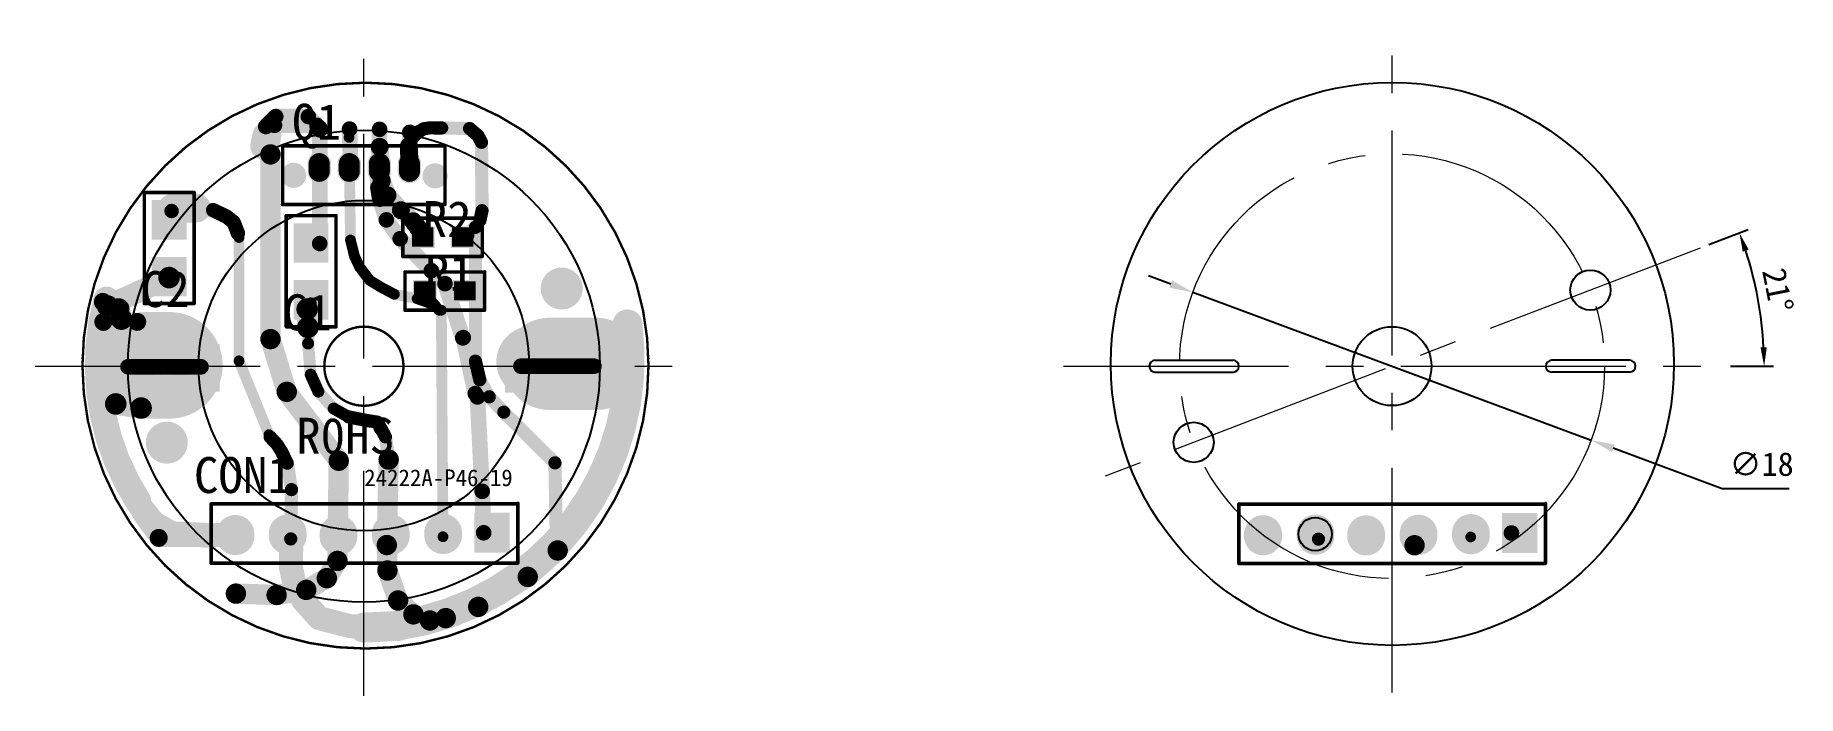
# Model space of a CAD drawing. Extents: x -1093 to 793, y -3218 to -1005.
# Drawn here: x -1092.9 to -1018.2, y -3217.8 to -3189.8 of the extents above; entities outside this region: 4.
import ezdxf

# ---------------------------------------------------------------- set-up
doc = ezdxf.new("R2010")
doc.units = 0
doc.linetypes.add('CENTER2', pattern=[28.575, 19.05, -3.175, 3.175, -3.175])
doc.layers.get('0').update_dxf_attribs({"linetype": 'CONTINUOUS'})
doc.layers.get('Defpoints').update_dxf_attribs({"linetype": 'CONTINUOUS'})
for name, color, linetype in [('BOTTOMLAYER', 5, 'CONTINUOUS'), ('BOTTOMSOLDER', 6, 'CONTINUOUS'), ('KEEPOUTLAYER', 6, 'CONTINUOUS'), ('MULTILAYER', 9, 'CONTINUOUS'), ('TOPLAYER', 1, 'CONTINUOUS'), ('TOPOVERLAY', 2, 'CONTINUOUS'), ('TOPPASTE', 8, 'CONTINUOUS'), ('TOPSOLDER', 216, 'CONTINUOUS')]:
    doc.layers.add(name, color=color, linetype=linetype)
for name, color, linetype, lineweight in [('cem', 1, 'CENTER2', 9), ('Dim', 2, 'CONTINUOUS', 9), ('连续', 7, 'CONTINUOUS', 25)]:
    doc.layers.add(name, color=color, linetype=linetype, lineweight=lineweight)
doc.styles.get("Standard").update_dxf_attribs({"font": 'SimSun.ttf', "height": 1})
doc.dimstyles.get("Standard").update_dxf_attribs({"dimscale": 0, "dimtxt": 1, "dimasz": 0.8, "dimexe": 0.4, "dimexo": 0.4, "dimgap": 0.4, "dimtad": 1, "dimdec": 4, "dimdsep": 46, "dimlunit": 6, "dimtxsty": 'Standard', "dimcen": 1, "dimclrd": 256, "dimclre": 256, "dimclrt": 256, "dimadec": 3, "dimazin": 2, "dimtfac": 1, "dimtdec": 4, "dimtmove": 0, "dimatfit": 3, "dimfxl": 1, "dimtolj": 1, "dimtzin": 0, "dimarcsym": 0})
doc.dimstyles.new('STANDARD$3', dxfattribs={"dimscale": 0, "dimtxt": 1.5, "dimasz": 1, "dimexe": 0.5, "dimexo": 0.5, "dimgap": 0.5, "dimtad": 1, "dimtoh": 1, "dimdec": 5, "dimdsep": 46, "dimlunit": 6, "dimtxsty": 'Standard', "dimcen": 1, "dimclrd": 256, "dimclre": 256, "dimclrt": 256, "dimadec": 4, "dimazin": 2, "dimtfac": 1, "dimtdec": 5, "dimtmove": 0, "dimatfit": 3, "dimfxl": 1, "dimtolj": 1, "dimtzin": 0, "dimarcsym": 0})

msp = doc.modelspace()

# ---------------------------------------------------------------- texts
at = {"color": 7, "attachment_point": 1}
for s, insert, char_height, width in [('\\A1;', (-19.356756, -1004.564176), 3.5, 11.50451877), ('\\A1;', (-19.57611, -1009.446143), 3.5, 11.50451877), ('\\A1; ', (629.395196, -2040.637511), 1.25, 10.35488614), ('\\A1; ', (792.778141, -2065.636639), 1.25, 10.35488614)]:
    msp.add_mtext(s, dxfattribs=dict(at, insert=insert, char_height=char_height, width=width))
at = {"layer": 'TOPOVERLAY'}
for s, height, p in [('Q1', 1.524, (-1082.002937, -3194.259638)), ('R2', 1.524, (-1076.473459, -3198.380889)), ('R1', 1.524, (-1076.380749, -3200.660031)), ('C2', 1.524, (-1088.418139, -3201.349413)), ('C1', 1.524, (-1082.406797, -3202.333688)), ('R0HS', 1.524, (-1081.835297, -3207.564158)), ('CON1', 1.524, (-1086.164219, -3209.229382)), ('24222A-P46-19', 0.7112, (-1078.950188, -3208.936901))]:
    msp.add_text(s, height=height, dxfattribs=at).set_placement(p)

# ---------------------------------------------------------------- blocks, each defined once
blk = doc.blocks.new('R_96_1')
at = {"layer": 'TOPLAYER'}
for points in [[(-0.787, -0.686), (0.787, -0.686), (-0.787, 0.686), (0.787, 0.686)], [(1.626, -0.686), (3.2, -0.686), (1.626, 0.686), (3.2, 0.686)]]:
    blk.add_solid(points, dxfattribs=at)
at = {"layer": 'TOPOVERLAY', "const_width": 0.152}
for points in [[(-1.136, 1.053), (-1.136, -1.056)], [(-1.136, 1.053), (3.568, 1.053)], [(3.568, 1.053), (3.568, -1.056)], [(-1.136, -1.056), (3.568, -1.056)]]:
    blk.add_lwpolyline(points, dxfattribs=at)
at = {"layer": 'TOPOVERLAY', "const_width": 0.0762}
for points in [[(-1.174, 1.053, 1), (-1.098, 1.053, 1)], [(-1.174, 1.053, 1), (-1.098, 1.053, 1)], [(3.53, 1.053, 1), (3.606, 1.053, 1)], [(3.53, 1.053, 1), (3.606, 1.053, 1)], [(-1.174, -1.056, 1), (-1.098, -1.056, 1)], [(-1.174, -1.056, 1), (-1.098, -1.056, 1)], [(3.53, -1.056, 1), (3.606, -1.056, 1)], [(3.53, -1.056, 1), (3.606, -1.056, 1)]]:
    blk.add_lwpolyline(points, format="xyb", close=True, dxfattribs=at)
at = {"layer": 'TOPPASTE'}
for points in [[(-0.787, -0.686), (0.787, -0.686), (-0.787, 0.686), (0.787, 0.686)], [(1.626, -0.686), (3.2, -0.686), (1.626, 0.686), (3.2, 0.686)]]:
    blk.add_solid(points, dxfattribs=at)
at = {"layer": 'TOPSOLDER'}
for points in [[(-0.838, -0.737), (0.838, -0.737), (-0.838, 0.737), (0.838, 0.737)], [(1.575, -0.737), (3.251, -0.737), (1.575, 0.737), (3.251, 0.737)]]:
    blk.add_solid(points, dxfattribs=at)
blk = doc.blocks.new('R_66_2')
at = {"layer": 'TOPLAYER'}
for points in [[(-0.46, -0.409), (0.455, -0.409), (-0.46, 0.404), (0.455, 0.404)], [(1.236, -0.409), (2.15, -0.409), (1.236, 0.404), (2.15, 0.404)]]:
    blk.add_solid(points, dxfattribs=at)
at = {"layer": 'TOPOVERLAY', "const_width": 0.152}
for points in [[(-0.844, -0.822), (-0.844, 0.799)], [(-0.844, 0.799), (2.527, 0.799)], [(2.527, -0.822), (2.527, 0.805)], [(-0.844, -0.822), (2.527, -0.822)]]:
    blk.add_lwpolyline(points, dxfattribs=at)
at = {"layer": 'TOPOVERLAY', "const_width": 0.0762}
for points in [[(-0.882, 0.799, 1), (-0.806, 0.799, 1)], [(-0.882, 0.799, 1), (-0.806, 0.799, 1)], [(2.489, 0.805, 1), (2.565, 0.805, 1)], [(2.489, 0.799, 1), (2.565, 0.799, 1)], [(-0.882, -0.822, 1), (-0.806, -0.822, 1)], [(-0.882, -0.822, 1), (-0.806, -0.822, 1)], [(2.489, -0.822, 1), (2.565, -0.822, 1)], [(2.489, -0.822, 1), (2.565, -0.822, 1)]]:
    blk.add_lwpolyline(points, format="xyb", close=True, dxfattribs=at)
at = {"layer": 'TOPPASTE'}
for points in [[(-0.46, -0.409), (0.455, -0.409), (-0.46, 0.404), (0.455, 0.404)], [(1.236, -0.409), (2.15, -0.409), (1.236, 0.404), (2.15, 0.404)]]:
    blk.add_solid(points, dxfattribs=at)
at = {"layer": 'TOPSOLDER'}
for points in [[(-0.511, -0.46), (0.505, -0.46), (-0.511, 0.455), (0.505, 0.455)], [(1.185, -0.46), (2.201, -0.46), (1.185, 0.455), (2.201, 0.455)]]:
    blk.add_solid(points, dxfattribs=at)
blk = doc.blocks.new('101_3')
at = {"layer": 'BOTTOMSOLDER', "const_width": 1.602}
for points in [[(-0.377, 0.061), (-0.377, -0.039)], [(1.841, 0.086), (1.841, -0.014)], [(3.99, 0.055), (3.99, -0.045)], [(6.208, 0.081), (6.208, -0.019)], [(8.426, 0.106), (8.426, 0.006)]]:
    blk.add_lwpolyline(points, dxfattribs=at)
at = {"layer": 'BOTTOMSOLDER', "const_width": 0.801}
for points in [[(-0.777, 0.061, 1), (0.024, 0.061, 1)], [(-0.777, -0.039, 1), (0.024, -0.039, 1)], [(1.441, 0.086, 1), (2.241, 0.086, 1)], [(1.441, -0.014, 1), (2.241, -0.014, 1)], [(3.59, 0.055, 1), (4.39, 0.055, 1)], [(3.59, -0.045, 1), (4.39, -0.045, 1)], [(5.807, 0.081, 1), (6.608, 0.081, 1)], [(5.807, -0.019, 1), (6.608, -0.019, 1)], [(8.025, 0.106, 1), (8.826, 0.106, 1)], [(8.025, 0.006, 1), (8.826, 0.006, 1)]]:
    blk.add_lwpolyline(points, format="xyb", close=True, dxfattribs=at)
at = {"layer": 'BOTTOMSOLDER'}
blk.add_solid([(9.742, 0.96), (9.742, -0.742), (11.244, 0.96), (11.244, -0.742)], dxfattribs=at)
at = {"layer": 'MULTILAYER', "const_width": 1.5}
for points in [[(-0.377, 0.061), (-0.377, -0.039)], [(1.841, 0.086), (1.841, -0.014)], [(3.99, 0.055), (3.99, -0.045)], [(6.208, 0.081), (6.208, -0.019)], [(8.426, 0.106), (8.426, 0.006)]]:
    blk.add_lwpolyline(points, dxfattribs=at)
at = {"layer": 'MULTILAYER', "const_width": 0.75}
for points in [[(-0.752, 0.061, 1), (-0.002, 0.061, 1)], [(1.466, 0.086, 1), (2.216, 0.086, 1)], [(3.615, 0.055, 1), (4.365, 0.055, 1)], [(5.833, 0.081, 1), (6.583, 0.081, 1)], [(8.051, 0.106, 1), (8.801, 0.106, 1)], [(8.051, 0.006, 1), (8.801, 0.006, 1)], [(-0.752, -0.039, 1), (-0.002, -0.039, 1)], [(1.466, -0.014, 1), (2.216, -0.014, 1)], [(3.615, -0.045, 1), (4.365, -0.045, 1)], [(5.833, -0.019, 1), (6.583, -0.019, 1)]]:
    blk.add_lwpolyline(points, format="xyb", close=True, dxfattribs=at)
at = {"layer": 'MULTILAYER'}
blk.add_solid([(9.793, 0.909), (9.793, -0.691), (11.193, 0.909), (11.193, -0.691)], dxfattribs=at)
at = {"layer": 'TOPOVERLAY', "const_width": 0.152}
for points in [[(-1.4, -1.183), (-1.4, 1.331)], [(11.59, -1.162), (11.59, 1.352)]]:
    blk.add_lwpolyline(points, dxfattribs=at)
at = {"layer": 'TOPOVERLAY', "const_width": 0.0762}
for points in [[(-1.439, 1.331, 1), (-1.362, 1.331, 1)], [(11.552, 1.352, 1), (11.628, 1.352, 1)], [(-1.439, -1.183, 1), (-1.362, -1.183, 1)], [(11.552, -1.162, 1), (11.628, -1.162, 1)]]:
    blk.add_lwpolyline(points, format="xyb", close=True, dxfattribs=at)
at = {"layer": 'TOPSOLDER', "const_width": 1.602}
for points in [[(-0.377, 0.061), (-0.377, -0.039)], [(1.841, 0.086), (1.841, -0.014)], [(3.99, 0.055), (3.99, -0.045)], [(6.208, 0.081), (6.208, -0.019)], [(8.426, 0.106), (8.426, 0.006)]]:
    blk.add_lwpolyline(points, dxfattribs=at)
at = {"layer": 'TOPSOLDER', "const_width": 0.801}
for points in [[(-0.777, 0.061, 1), (0.024, 0.061, 1)], [(-0.777, -0.039, 1), (0.024, -0.039, 1)], [(1.441, 0.086, 1), (2.241, 0.086, 1)], [(1.441, -0.014, 1), (2.241, -0.014, 1)], [(3.59, 0.055, 1), (4.39, 0.055, 1)], [(3.59, -0.045, 1), (4.39, -0.045, 1)], [(5.807, 0.081, 1), (6.608, 0.081, 1)], [(5.807, -0.019, 1), (6.608, -0.019, 1)], [(8.025, 0.106, 1), (8.826, 0.106, 1)], [(8.025, 0.006, 1), (8.826, 0.006, 1)]]:
    blk.add_lwpolyline(points, format="xyb", close=True, dxfattribs=at)
at = {"layer": 'TOPSOLDER'}
blk.add_solid([(9.742, 0.96), (9.742, -0.742), (11.244, 0.96), (11.244, -0.742)], dxfattribs=at)
blk = doc.blocks.new('R_66_4')
at = {"layer": 'TOPLAYER'}
for points in [[(-0.46, -0.409), (0.455, -0.409), (-0.46, 0.404), (0.455, 0.404)], [(1.236, -0.409), (2.151, -0.409), (1.236, 0.404), (2.151, 0.404)]]:
    blk.add_solid(points, dxfattribs=at)
at = {"layer": 'TOPOVERLAY', "const_width": 0.152}
for points in [[(-0.844, -0.822), (-0.844, 0.799)], [(-0.844, 0.799), (2.527, 0.799)], [(2.527, -0.822), (2.527, 0.805)], [(-0.844, -0.822), (2.527, -0.822)]]:
    blk.add_lwpolyline(points, dxfattribs=at)
at = {"layer": 'TOPOVERLAY', "const_width": 0.0762}
for points in [[(-0.882, 0.799, 1), (-0.806, 0.799, 1)], [(-0.882, 0.799, 1), (-0.806, 0.799, 1)], [(2.489, 0.805, 1), (2.565, 0.805, 1)], [(2.489, 0.799, 1), (2.565, 0.799, 1)], [(-0.882, -0.822, 1), (-0.806, -0.822, 1)], [(-0.882, -0.822, 1), (-0.806, -0.822, 1)], [(2.489, -0.822, 1), (2.565, -0.822, 1)], [(2.489, -0.822, 1), (2.565, -0.822, 1)]]:
    blk.add_lwpolyline(points, format="xyb", close=True, dxfattribs=at)
at = {"layer": 'TOPPASTE'}
for points in [[(-0.46, -0.409), (0.455, -0.409), (-0.46, 0.404), (0.455, 0.404)], [(1.236, -0.409), (2.151, -0.409), (1.236, 0.404), (2.151, 0.404)]]:
    blk.add_solid(points, dxfattribs=at)
at = {"layer": 'TOPSOLDER'}
for points in [[(-0.511, -0.46), (0.505, -0.46), (-0.511, 0.455), (0.505, 0.455)], [(1.185, -0.46), (2.201, -0.46), (1.185, 0.455), (2.201, 0.455)]]:
    blk.add_solid(points, dxfattribs=at)
blk = doc.blocks.new('R_96_5')
at = {"layer": 'TOPLAYER'}
for points in [[(-0.787, -0.686), (0.787, -0.686), (-0.787, 0.686), (0.787, 0.686)], [(1.626, -0.686), (3.2, -0.686), (1.626, 0.686), (3.2, 0.686)]]:
    blk.add_solid(points, dxfattribs=at)
at = {"layer": 'TOPOVERLAY', "const_width": 0.152}
for points in [[(-1.136, 1.053), (-1.136, -1.056)], [(-1.136, 1.053), (3.568, 1.053)], [(3.568, 1.053), (3.568, -1.056)], [(-1.136, -1.056), (3.568, -1.056)]]:
    blk.add_lwpolyline(points, dxfattribs=at)
at = {"layer": 'TOPOVERLAY', "const_width": 0.0762}
for points in [[(-1.174, 1.053, 1), (-1.098, 1.053, 1)], [(-1.174, 1.053, 1), (-1.098, 1.053, 1)], [(3.53, 1.053, 1), (3.606, 1.053, 1)], [(3.53, 1.053, 1), (3.606, 1.053, 1)], [(-1.174, -1.056, 1), (-1.098, -1.056, 1)], [(-1.174, -1.056, 1), (-1.098, -1.056, 1)], [(3.53, -1.056, 1), (3.606, -1.056, 1)], [(3.53, -1.056, 1), (3.606, -1.056, 1)]]:
    blk.add_lwpolyline(points, format="xyb", close=True, dxfattribs=at)
at = {"layer": 'TOPPASTE'}
for points in [[(-0.787, -0.686), (0.787, -0.686), (-0.787, 0.686), (0.787, 0.686)], [(1.626, -0.686), (3.2, -0.686), (1.626, 0.686), (3.2, 0.686)]]:
    blk.add_solid(points, dxfattribs=at)
at = {"layer": 'TOPSOLDER'}
for points in [[(-0.838, -0.737), (0.838, -0.737), (-0.838, 0.737), (0.838, 0.737)], [(1.575, -0.737), (3.251, -0.737), (1.575, 0.737), (3.251, 0.737)]]:
    blk.add_solid(points, dxfattribs=at)
blk = doc.blocks.new('USB_6')
at = {"layer": 'BOTTOMSOLDER'}
for points, const_width in [([(-1.352, -0.333, 1), (-0.818, -0.333, 1)], 0.533), ([(-0.247, 0.165, 1), (0.249, 0.165, 1)], 0.495), ([(-0.247, -0.165, 1), (0.249, -0.165, 1)], 0.495), ([(1.027, 0.165, 1), (1.522, 0.165, 1)], 0.495), ([(1.027, -0.165, 1), (1.522, -0.165, 1)], 0.495), ([(2.3, 0.165, 1), (2.795, 0.165, 1)], 0.495), ([(2.3, -0.165, 1), (2.795, -0.165, 1)], 0.495), ([(3.573, 0.165, 1), (4.068, 0.165, 1)], 0.495), ([(3.573, -0.165, 1), (4.068, -0.165, 1)], 0.495), ([(4.641, -0.355, 1), (5.175, -0.355, 1)], 0.533)]:
    blk.add_lwpolyline(points, format="xyb", close=True, dxfattribs=dict(at, const_width=const_width))
at = {"layer": 'BOTTOMSOLDER', "const_width": 0.991}
for points in [[(0.001, 0.165), (0.001, -0.165)], [(1.274, 0.165), (1.274, -0.165)], [(2.547, 0.165), (2.547, -0.165)], [(3.821, 0.165), (3.821, -0.165)]]:
    blk.add_lwpolyline(points, dxfattribs=at)
at = {"layer": 'MULTILAYER'}
for points, const_width in [([(-1.326, -0.333, 1), (-0.844, -0.333, 1)], 0.483), ([(-0.221, 0.165, 1), (0.223, 0.165, 1)], 0.445), ([(-0.221, -0.165, 1), (0.223, -0.165, 1)], 0.445), ([(1.052, 0.165, 1), (1.496, 0.165, 1)], 0.445), ([(1.052, -0.165, 1), (1.496, -0.165, 1)], 0.445), ([(2.325, 0.165, 1), (2.77, 0.165, 1)], 0.445), ([(2.325, -0.165, 1), (2.77, -0.165, 1)], 0.445), ([(3.598, 0.165, 1), (4.043, 0.165, 1)], 0.445), ([(3.598, -0.165, 1), (4.043, -0.165, 1)], 0.445), ([(4.667, -0.355, 1), (5.149, -0.355, 1)], 0.483)]:
    blk.add_lwpolyline(points, format="xyb", close=True, dxfattribs=dict(at, const_width=const_width))
at = {"layer": 'MULTILAYER', "const_width": 0.889}
for points in [[(0.001, 0.165), (0.001, -0.165)], [(1.274, 0.165), (1.274, -0.165)], [(2.547, 0.165), (2.547, -0.165)], [(3.821, 0.165), (3.821, -0.165)]]:
    blk.add_lwpolyline(points, dxfattribs=at)
at = {"layer": 'TOPOVERLAY', "const_width": 0.152}
for points in [[(-1.55, 0.921), (5.329, 0.921)], [(-1.55, -1.566), (-1.55, 0.921)], [(5.329, -1.566), (5.329, 0.921)], [(-1.55, -1.566), (5.329, -1.566)]]:
    blk.add_lwpolyline(points, dxfattribs=at)
at = {"layer": 'TOPOVERLAY', "const_width": 0.0762}
for points in [[(-1.589, 0.921, 1), (-1.512, 0.921, 1)], [(-1.589, 0.921, 1), (-1.512, 0.921, 1)], [(5.291, 0.921, 1), (5.367, 0.921, 1)], [(5.291, 0.921, 1), (5.367, 0.921, 1)], [(-1.589, -1.566, 1), (-1.512, -1.566, 1)], [(-1.589, -1.566, 1), (-1.512, -1.566, 1)], [(5.291, -1.566, 1), (5.367, -1.566, 1)], [(5.291, -1.566, 1), (5.367, -1.566, 1)]]:
    blk.add_lwpolyline(points, format="xyb", close=True, dxfattribs=at)
at = {"layer": 'TOPSOLDER'}
for points, const_width in [([(-1.352, -0.333, 1), (-0.818, -0.333, 1)], 0.533), ([(-0.247, 0.165, 1), (0.249, 0.165, 1)], 0.495), ([(-0.247, -0.165, 1), (0.249, -0.165, 1)], 0.495), ([(1.027, 0.165, 1), (1.522, 0.165, 1)], 0.495), ([(1.027, -0.165, 1), (1.522, -0.165, 1)], 0.495), ([(2.3, 0.165, 1), (2.795, 0.165, 1)], 0.495), ([(2.3, -0.165, 1), (2.795, -0.165, 1)], 0.495), ([(3.573, 0.165, 1), (4.068, 0.165, 1)], 0.495), ([(3.573, -0.165, 1), (4.068, -0.165, 1)], 0.495), ([(4.641, -0.355, 1), (5.175, -0.355, 1)], 0.533)]:
    blk.add_lwpolyline(points, format="xyb", close=True, dxfattribs=dict(at, const_width=const_width))
at = {"layer": 'TOPSOLDER', "const_width": 0.991}
for points in [[(0.001, 0.165), (0.001, -0.165)], [(1.274, 0.165), (1.274, -0.165)], [(2.547, 0.165), (2.547, -0.165)], [(3.821, 0.165), (3.821, -0.165)]]:
    blk.add_lwpolyline(points, dxfattribs=at)
blk = doc.blocks.new('*D79')
at = {"layer": 'Defpoints', "color": 0}
for p in [(-1043.85, -3200.723), (-1026.975, -3206.986)]:
    blk.add_point(p, dxfattribs=at)
at = {"layer": 'Dim', "lineweight": -2}
for p, q in [((-1044.788, -3200.375), (-1045.725, -3200.027)), ((-1043.85, -3200.723), (-1026.975, -3206.986)), ((-1021.425, -3209.046), (-1026.038, -3207.334)), ((-1018.588, -3209.046), (-1021.425, -3209.046))]:
    blk.add_line(p, q, dxfattribs=at)
at = {"layer": 'Dim'}
for points in [[(-1044.73, -3200.219), (-1044.846, -3200.531), (-1043.85, -3200.723)], [(-1025.98, -3207.178), (-1026.096, -3207.491), (-1026.975, -3206.986)]]:
    blk.add_solid(points, dxfattribs=at)
at = {"layer": 'Dim', "insert": (-1019.757, -3208.009), "char_height": 1, "attachment_point": 5}
blk.add_mtext('\\A1;∅18', dxfattribs=at)
blk = doc.blocks.new('*D80')
at = {"layer": 'Defpoints', "color": 0}
for p in [(-1022.365, -3198.846), (-1019.767, -3201.934), (-1049.323, -3203.855), (-1021.471, -3203.855), (-1048.367, -3208.827)]:
    blk.add_point(p, dxfattribs=at)
at = {"layer": 'Dim', "lineweight": -2}
for p, q in [((-1021.992, -3198.703), (-1020.323, -3198.062)), ((-1021.071, -3203.855), (-1019.249, -3203.855))]:
    blk.add_line(p, q, dxfattribs=at)
blk.add_arc((-1035.413, -3203.855), 15.763, 2.9081, 18.0919, dxfattribs=at)
at = {"layer": 'Dim'}
for points in [[(-1020.554, -3199.004), (-1020.303, -3198.915), (-1020.696, -3198.206)], [(-1019.536, -3203.052), (-1019.803, -3203.058), (-1019.649, -3203.855)]]:
    blk.add_solid(points, dxfattribs=at)
at = {"layer": 'Dim', "insert": (-1019.065, -3200.628), "char_height": 1, "attachment_point": 5, "rotation": 281.1657}
blk.add_mtext('\\A1;21°', dxfattribs=at)

# ---------------------------------------------------------------- dimensions: what is measured, and where the dimension line sits
at = {"layer": 'Dim'}
dim = msp.add_angular_dim_2l(base=(-1019.766681, -3201.933567), line1=((-1049.322748, -3203.85464), (-1021.471127, -3203.85464)), line2=((-1022.365111, -3198.846192), (-1048.36699, -3208.827378)), dimstyle='Standard', override={"dimscale": 1}, dxfattribs=at)
dim.commit()
dim.dimension.update_dxf_attribs({"geometry": '*D80', "text_midpoint": (-1019.947564, -3200.802108), "dimtype": 162})
dim = msp.add_diameter_dim_2p(p1=(-1043.850095, -3200.722854), p2=(-1026.975034, -3206.986426), dimstyle='STANDARD$3', override={"dimscale": 1}, dxfattribs=at)
dim.commit()
dim.dimension.update_dxf_attribs({"geometry": '*D79', "text_midpoint": (-1019.756541, -3209.046332), "dimtype": 163})

# ---------------------------------------------------------------- linework, layer by layer
for p, q in [((-1045.446938, -3203.60464), (-1042.146938, -3203.60464)), ((-1025.346938, -3203.60464), (-1028.646938, -3203.60464)), ((-1045.446938, -3204.10464), (-1042.146938, -3204.10464)), ((-1025.346938, -3204.10464), (-1028.646938, -3204.10464))]:
    msp.add_line(p, q)
for centre, start, end in [((-1045.446938, -3203.85464), 90, 270), ((-1042.146938, -3203.85464), 270, 90), ((-1028.646938, -3203.85464), 90, 270), ((-1025.346938, -3203.85464), 270, 90)]:
    msp.add_arc(centre, 0.25, start, end)
at = {"layer": 'BOTTOMLAYER'}
for points, const_width in [([(-1080.841726, -3193.837998), (-1080.820567, -3195.287906)], 0.6604), ([(-1079.571726, -3193.806248), (-1079.529409, -3195.266748)], 0.6604), ([(-1078.333476, -3195.21384), (-1078.301726, -3193.81684)], 0.6604), ([(-1077.052909, -3195.256156), (-1077.021159, -3193.94384)], 0.6604), ([(-1078.381101, -3195.282623), (-1078.370534, -3196.288031)], 0.6604), ([(-1078.370534, -3196.288031), (-1078.291159, -3196.774873)], 0.6604), ([(-1078.291159, -3196.774873), (-1078.015976, -3197.653281)], 0.6604), ([(-1078.015976, -3197.653281), (-1077.428601, -3198.45234)], 0.6604), ([(-1077.428601, -3198.45234), (-1076.110976, -3199.806998)], 0.6604), ([(-1076.110976, -3199.806998), (-1075.528909, -3200.35734)], 0.6604), ([(-1075.528909, -3200.35734), (-1074.777476, -3202.653906)], 0.6604), ([(-1088.863909, -3203.934498), (-1086.853067, -3203.870998)], 3.6068), ([(-1071.105067, -3203.75459), (-1069.125976, -3203.75459)], 3.9116), ([(-1074.754463, -3202.642374), (-1074.246463, -3205.013058)], 0.6604), ([(-1074.155074, -3205.155755), (-1073.954008, -3209.156255)], 0.6604), ([(-1074.246463, -3205.061801), (-1074.246463, -3205.013058)], 0.254), ([(-1073.954008, -3209.156255), (-1073.890508, -3210.913072)], 0.6604), ([(-1088.398226, -3209.834715), (-1087.890226, -3210.480281)], 1.016), ([(-1087.890226, -3210.480281), (-1087.112351, -3210.935373)], 1.016), ([(-1087.112351, -3210.935398), (-1085.244409, -3211.014748)], 1.016), ([(-1085.729321, -3211.035931), (-1085.244409, -3211.014748)], 1.016), ([(-1082.053534, -3212.395873), (-1082.037659, -3211.02534)], 1.016), ([(-1082.053534, -3212.395873), (-1081.889476, -3213.15259)], 1.016), ([(-1081.889476, -3213.15259), (-1081.513784, -3213.803465)], 1.016), ([(-1081.513784, -3213.803465), (-1080.857601, -3214.533715)], 1.016), ([(-1080.857601, -3214.533715), (-1079.534692, -3214.872373)], 1.016), ([(-1079.534692, -3214.872373), (-1078.523976, -3214.919998)], 1.016), ([(-1078.968476, -3214.93059), (-1077.513284, -3214.861781)], 1.27)]:
    msp.add_lwpolyline(points, dxfattribs=dict(at, const_width=const_width))
for points, const_width in [([(-1081.006826, -3193.837998, 1), (-1080.676626, -3193.837998, 1)], 0.3302), ([(-1079.736826, -3193.806248, 1), (-1079.406626, -3193.806248, 1)], 0.3302), ([(-1078.466826, -3193.81684, 1), (-1078.136626, -3193.81684, 1)], 0.3302), ([(-1077.186259, -3193.94384, 1), (-1076.856059, -3193.94384, 1)], 0.3302), ([(-1080.985667, -3195.287906, 1), (-1080.655467, -3195.287906, 1)], 0.3302), ([(-1079.694509, -3195.266748, 1), (-1079.364309, -3195.266748, 1)], 0.3302), ([(-1078.546201, -3195.282623, 1), (-1078.216001, -3195.282623, 1)], 0.3302), ([(-1078.498576, -3195.21384, 1), (-1078.168376, -3195.21384, 1)], 0.3302), ([(-1077.218009, -3195.256156, 1), (-1076.887809, -3195.256156, 1)], 0.3302), ([(-1078.535634, -3196.288031, 1), (-1078.205434, -3196.288031, 1)], 0.3302), ([(-1078.535634, -3196.288031, 1), (-1078.205434, -3196.288031, 1)], 0.3302), ([(-1078.456259, -3196.774873, 1), (-1078.126059, -3196.774873, 1)], 0.3302), ([(-1078.456259, -3196.774873, 1), (-1078.126059, -3196.774873, 1)], 0.3302), ([(-1078.181076, -3197.653281, 1), (-1077.850876, -3197.653281, 1)], 0.3302), ([(-1078.181076, -3197.653281, 1), (-1077.850876, -3197.653281, 1)], 0.3302), ([(-1077.593701, -3198.45234, 1), (-1077.263501, -3198.45234, 1)], 0.3302), ([(-1077.593701, -3198.45234, 1), (-1077.263501, -3198.45234, 1)], 0.3302), ([(-1076.276076, -3199.806998, 1), (-1075.945876, -3199.806998, 1)], 0.3302), ([(-1076.276076, -3199.806998, 1), (-1075.945876, -3199.806998, 1)], 0.3302), ([(-1090.147392, -3201.040661, 1), (-1089.588592, -3201.040661, 1)], 0.5588), ([(-1075.694009, -3200.35734, 1), (-1075.363809, -3200.35734, 1)], 0.3302), ([(-1075.694009, -3200.35734, 1), (-1075.363809, -3200.35734, 1)], 0.3302), ([(-1068.118952, -3202.084997, 1), (-1067.483952, -3202.084997, 1)], 0.635), ([(-1089.765609, -3203.934498, 1), (-1087.962209, -3203.934498, 1)], 1.8034), ([(-1087.754767, -3203.870998, 1), (-1085.951367, -3203.870998, 1)], 1.8034), ([(-1072.082967, -3203.75459, 1), (-1070.127167, -3203.75459, 1)], 1.9558), ([(-1070.103876, -3203.75459, 1), (-1068.148076, -3203.75459, 1)], 1.9558), ([(-1074.942576, -3202.653906, 1), (-1074.612376, -3202.653906, 1)], 0.3302), ([(-1074.919563, -3202.642374, 1), (-1074.589363, -3202.642374, 1)], 0.3302), ([(-1074.411563, -3205.013058, 1), (-1074.081363, -3205.013058, 1)], 0.3302), ([(-1074.320174, -3205.155755, 1), (-1073.989974, -3205.155755, 1)], 0.3302), ([(-1074.309963, -3205.013058, 1), (-1074.182963, -3205.013058, 1)], 0.127), ([(-1074.309963, -3205.061801, 1), (-1074.182963, -3205.061801, 1)], 0.127), ([(-1074.119108, -3209.156255, 1), (-1073.788908, -3209.156255, 1)], 0.3302), ([(-1074.119108, -3209.156255, 1), (-1073.788908, -3209.156255, 1)], 0.3302), ([(-1088.816825, -3209.562785, 1), (-1088.258025, -3209.562785, 1)], 0.5588), ([(-1088.652226, -3209.834715, 1), (-1088.144226, -3209.834715, 1)], 0.508), ([(-1088.144226, -3210.480281, 1), (-1087.636226, -3210.480281, 1)], 0.508), ([(-1088.144226, -3210.480281, 1), (-1087.636226, -3210.480281, 1)], 0.508), ([(-1087.366351, -3210.935373, 1), (-1086.858351, -3210.935373, 1)], 0.508), ([(-1087.366351, -3210.935398, 1), (-1086.858351, -3210.935398, 1)], 0.508), ([(-1085.983321, -3211.035931, 1), (-1085.475321, -3211.035931, 1)], 0.508), ([(-1085.498409, -3211.014748, 1), (-1084.990409, -3211.014748, 1)], 0.508), ([(-1085.498409, -3211.014748, 1), (-1084.990409, -3211.014748, 1)], 0.508), ([(-1082.291659, -3211.02534, 1), (-1081.783659, -3211.02534, 1)], 0.508), ([(-1074.055608, -3210.913072, 1), (-1073.725408, -3210.913072, 1)], 0.3302), ([(-1038.755649, -3211.034041, 1), (-1038.247649, -3211.034041, 1)], 0.508), ([(-1030.519597, -3210.921773, 1), (-1030.189397, -3210.921773, 1)], 0.3302), ([(-1082.307534, -3212.395873, 1), (-1081.799534, -3212.395873, 1)], 0.508), ([(-1082.307534, -3212.395873, 1), (-1081.799534, -3212.395873, 1)], 0.508), ([(-1082.143476, -3213.15259, 1), (-1081.635476, -3213.15259, 1)], 0.508), ([(-1082.143476, -3213.15259, 1), (-1081.635476, -3213.15259, 1)], 0.508), ([(-1081.767784, -3213.803465, 1), (-1081.259784, -3213.803465, 1)], 0.508), ([(-1081.767784, -3213.803465, 1), (-1081.259784, -3213.803465, 1)], 0.508), ([(-1081.111601, -3214.533715, 1), (-1080.603601, -3214.533715, 1)], 0.508), ([(-1081.111601, -3214.533715, 1), (-1080.603601, -3214.533715, 1)], 0.508), ([(-1079.788692, -3214.872373, 1), (-1079.280692, -3214.872373, 1)], 0.508), ([(-1079.788692, -3214.872373, 1), (-1079.280692, -3214.872373, 1)], 0.508), ([(-1079.285976, -3214.93059, 1), (-1078.650976, -3214.93059, 1)], 0.635), ([(-1078.777976, -3214.919998, 1), (-1078.269976, -3214.919998, 1)], 0.508), ([(-1077.830784, -3214.861781, 1), (-1077.195784, -3214.861781, 1)], 0.635), ([(-1077.82826, -3214.836978, 1), (-1077.19326, -3214.836978, 1)], 0.635)]:
    msp.add_lwpolyline(points, format="xyb", close=True, dxfattribs=dict(at, const_width=const_width))
for points, const_width in [([(-1088.537425, -3209.562785, -0.211143225), (-1089.867992, -3201.040661)], 1.1176), ([(-1067.801452, -3202.084997, -0.410563223), (-1077.51076, -3214.836978)], 1.27)]:
    msp.add_lwpolyline(points, format="xyb", dxfattribs=dict(at, const_width=const_width))
at = {"layer": 'BOTTOMSOLDER'}
for points, const_width in [([(-1071.030976, -3200.563715, 1), (-1070.141976, -3200.563715, 1)], 0.889), ([(-1089.122227, -3203.879456, 1), (-1088.792027, -3203.879456, 1)], 0.3302), ([(-1089.022456, -3203.879456, 1), (-1088.692256, -3203.879456, 1)], 0.3302), ([(-1088.922685, -3203.879456, 1), (-1088.592485, -3203.879456, 1)], 0.3302), ([(-1088.822914, -3203.879456, 1), (-1088.492714, -3203.879456, 1)], 0.3302), ([(-1088.723142, -3203.879456, 1), (-1088.392942, -3203.879456, 1)], 0.3302), ([(-1088.623371, -3203.879456, 1), (-1088.293171, -3203.879456, 1)], 0.3302), ([(-1088.5236, -3203.879456, 1), (-1088.1934, -3203.879456, 1)], 0.3302), ([(-1088.423829, -3203.879456, 1), (-1088.093629, -3203.879456, 1)], 0.3302), ([(-1088.324058, -3203.879456, 1), (-1087.993858, -3203.879456, 1)], 0.3302), ([(-1088.224286, -3203.879456, 1), (-1087.894086, -3203.879456, 1)], 0.3302), ([(-1088.124515, -3203.879456, 1), (-1087.794315, -3203.879456, 1)], 0.3302), ([(-1088.024719, -3203.879456, 1), (-1087.694519, -3203.879456, 1)], 0.3302), ([(-1087.924947, -3203.879456, 1), (-1087.594747, -3203.879456, 1)], 0.3302), ([(-1087.825176, -3203.879456, 1), (-1087.494976, -3203.879456, 1)], 0.3302), ([(-1087.725405, -3203.879456, 1), (-1087.395205, -3203.879456, 1)], 0.3302), ([(-1087.625634, -3203.879456, 1), (-1087.295434, -3203.879456, 1)], 0.3302), ([(-1087.525863, -3203.879456, 1), (-1087.195663, -3203.879456, 1)], 0.3302), ([(-1087.426091, -3203.879456, 1), (-1087.095891, -3203.879456, 1)], 0.3302), ([(-1087.32632, -3203.879456, 1), (-1086.99612, -3203.879456, 1)], 0.3302), ([(-1087.226549, -3203.879456, 1), (-1086.896349, -3203.879456, 1)], 0.3302), ([(-1087.126778, -3203.879456, 1), (-1086.796578, -3203.879456, 1)], 0.3302), ([(-1087.027007, -3203.879456, 1), (-1086.696807, -3203.879456, 1)], 0.3302), ([(-1086.92721, -3203.879456, 1), (-1086.59701, -3203.879456, 1)], 0.3302), ([(-1086.827439, -3203.879456, 1), (-1086.497239, -3203.879456, 1)], 0.3302), ([(-1086.727668, -3203.879456, 1), (-1086.397468, -3203.879456, 1)], 0.3302), ([(-1086.627896, -3203.879456, 1), (-1086.297696, -3203.879456, 1)], 0.3302), ([(-1086.528125, -3203.879456, 1), (-1086.197925, -3203.879456, 1)], 0.3302), ([(-1086.428354, -3203.879456, 1), (-1086.098154, -3203.879456, 1)], 0.3302), ([(-1086.328583, -3203.879456, 1), (-1085.998383, -3203.879456, 1)], 0.3302), ([(-1086.228812, -3203.879456, 1), (-1085.898612, -3203.879456, 1)], 0.3302), ([(-1086.12904, -3203.879456, 1), (-1085.79884, -3203.879456, 1)], 0.3302), ([(-1086.029269, -3203.879456, 1), (-1085.699069, -3203.879456, 1)], 0.3302), ([(-1072.479944, -3203.853015, 1), (-1072.149744, -3203.853015, 1)], 0.3302), ([(-1072.380173, -3203.853015, 1), (-1072.049973, -3203.853015, 1)], 0.3302), ([(-1072.280402, -3203.853015, 1), (-1071.950202, -3203.853015, 1)], 0.3302), ([(-1072.18063, -3203.853015, 1), (-1071.85043, -3203.853015, 1)], 0.3302), ([(-1072.080859, -3203.853015, 1), (-1071.750659, -3203.853015, 1)], 0.3302), ([(-1071.981088, -3203.853015, 1), (-1071.650888, -3203.853015, 1)], 0.3302), ([(-1071.881317, -3203.853015, 1), (-1071.551117, -3203.853015, 1)], 0.3302), ([(-1071.781546, -3203.853015, 1), (-1071.451346, -3203.853015, 1)], 0.3302), ([(-1071.681749, -3203.853015, 1), (-1071.351549, -3203.853015, 1)], 0.3302), ([(-1071.581978, -3203.853015, 1), (-1071.251778, -3203.853015, 1)], 0.3302), ([(-1071.482207, -3203.853015, 1), (-1071.152007, -3203.853015, 1)], 0.3302), ([(-1071.382435, -3203.853015, 1), (-1071.052235, -3203.853015, 1)], 0.3302), ([(-1071.282664, -3203.853015, 1), (-1070.952464, -3203.853015, 1)], 0.3302), ([(-1071.182893, -3203.853015, 1), (-1070.852693, -3203.853015, 1)], 0.3302), ([(-1071.083122, -3203.853015, 1), (-1070.752922, -3203.853015, 1)], 0.3302), ([(-1070.983351, -3203.853015, 1), (-1070.653151, -3203.853015, 1)], 0.3302), ([(-1070.883579, -3203.853015, 1), (-1070.553379, -3203.853015, 1)], 0.3302), ([(-1070.783808, -3203.853015, 1), (-1070.453608, -3203.853015, 1)], 0.3302), ([(-1070.684037, -3203.853015, 1), (-1070.353837, -3203.853015, 1)], 0.3302), ([(-1070.58424, -3203.853015, 1), (-1070.25404, -3203.853015, 1)], 0.3302), ([(-1070.484469, -3203.853015, 1), (-1070.154269, -3203.853015, 1)], 0.3302), ([(-1070.384698, -3203.853015, 1), (-1070.054498, -3203.853015, 1)], 0.3302), ([(-1070.284927, -3203.853015, 1), (-1069.954727, -3203.853015, 1)], 0.3302), ([(-1070.185156, -3203.853015, 1), (-1069.854956, -3203.853015, 1)], 0.3302), ([(-1070.085384, -3203.853015, 1), (-1069.755184, -3203.853015, 1)], 0.3302), ([(-1069.985613, -3203.853015, 1), (-1069.655413, -3203.853015, 1)], 0.3302), ([(-1069.885842, -3203.853015, 1), (-1069.555642, -3203.853015, 1)], 0.3302), ([(-1069.786071, -3203.853015, 1), (-1069.455871, -3203.853015, 1)], 0.3302), ([(-1069.6863, -3203.853015, 1), (-1069.3561, -3203.853015, 1)], 0.3302), ([(-1069.586528, -3203.853015, 1), (-1069.256328, -3203.853015, 1)], 0.3302), ([(-1069.486732, -3203.853015, 1), (-1069.156532, -3203.853015, 1)], 0.3302), ([(-1069.386961, -3203.853015, 1), (-1069.056761, -3203.853015, 1)], 0.3302), ([(-1087.757942, -3207.093623, 1), (-1086.868942, -3207.093623, 1)], 0.889)]:
    msp.add_lwpolyline(points, format="xyb", close=True, dxfattribs=dict(at, const_width=const_width))
for points in [[(-1085.069784, -3204.939906), (-1085.069784, -3202.907906), (-1089.895784, -3204.939906), (-1089.895784, -3202.907906)], [(-1068.168192, -3204.976965), (-1068.168192, -3202.944965), (-1072.994192, -3204.976965), (-1072.994192, -3202.944965)]]:
    msp.add_solid(points, dxfattribs=at)
at = {"layer": 'cem', "ltscale": 0.5}
for p, q in [((-1078.965301, -3217.819073), (-1078.965301, -3189.841795)), ((-1035.412565, -3217.682471), (-1035.412565, -3189.830174)), ((-1022.365111, -3198.846192), (-1048.36699, -3208.827378)), ((-1092.886922, -3203.85464), (-1064.909364, -3203.85464)), ((-1049.322748, -3203.85464), (-1021.471127, -3203.85464))]:
    msp.add_line(p, q, dxfattribs=at)
msp.add_circle((-1035.412565, -3203.85464), 9, dxfattribs=at)
at = {"layer": 'KEEPOUTLAYER'}
for points, const_width in [([(-1066.909343, -3203.830434, 1), (-1090.886943, -3203.830434, 1)], 0.1016), ([(-1077.288901, -3203.85464, 1), (-1080.641701, -3203.85464, 1)], 0.1016), ([(-1090.911942, -3203.525634, 1), (-1090.861944, -3203.525634, 1)], 0.05), ([(-1066.934342, -3203.525634, 1), (-1066.884344, -3203.525634, 1)], 0.05), ([(-1090.912343, -3203.830434, 1), (-1090.861543, -3203.830434, 1)], 0.0508), ([(-1080.667101, -3203.85464, 1), (-1080.616301, -3203.85464, 1)], 0.0508), ([(-1077.314301, -3203.85464, 1), (-1077.263501, -3203.85464, 1)], 0.0508), ([(-1066.934743, -3203.830434, 1), (-1066.883943, -3203.830434, 1)], 0.0508)]:
    msp.add_lwpolyline(points, format="xyb", close=True, dxfattribs=dict(at, const_width=const_width))
at = {"layer": 'MULTILAYER'}
for points, const_width in [([(-1071.005576, -3200.563715, 1), (-1070.167376, -3200.563715, 1)], 0.8382), ([(-1089.096827, -3203.879456, 1), (-1088.817427, -3203.879456, 1)], 0.2794), ([(-1088.997056, -3203.879456, 1), (-1088.717656, -3203.879456, 1)], 0.2794), ([(-1088.897285, -3203.879456, 1), (-1088.617885, -3203.879456, 1)], 0.2794), ([(-1088.797514, -3203.879456, 1), (-1088.518114, -3203.879456, 1)], 0.2794), ([(-1088.697742, -3203.879456, 1), (-1088.418342, -3203.879456, 1)], 0.2794), ([(-1088.597971, -3203.879456, 1), (-1088.318571, -3203.879456, 1)], 0.2794), ([(-1088.4982, -3203.879456, 1), (-1088.2188, -3203.879456, 1)], 0.2794), ([(-1088.398429, -3203.879456, 1), (-1088.119029, -3203.879456, 1)], 0.2794), ([(-1088.298658, -3203.879456, 1), (-1088.019258, -3203.879456, 1)], 0.2794), ([(-1088.198886, -3203.879456, 1), (-1087.919486, -3203.879456, 1)], 0.2794), ([(-1088.099115, -3203.879456, 1), (-1087.819715, -3203.879456, 1)], 0.2794), ([(-1087.999319, -3203.879456, 1), (-1087.719919, -3203.879456, 1)], 0.2794), ([(-1087.899547, -3203.879456, 1), (-1087.620147, -3203.879456, 1)], 0.2794), ([(-1087.799776, -3203.879456, 1), (-1087.520376, -3203.879456, 1)], 0.2794), ([(-1087.700005, -3203.879456, 1), (-1087.420605, -3203.879456, 1)], 0.2794), ([(-1087.600234, -3203.879456, 1), (-1087.320834, -3203.879456, 1)], 0.2794), ([(-1087.500463, -3203.879456, 1), (-1087.221063, -3203.879456, 1)], 0.2794), ([(-1087.400691, -3203.879456, 1), (-1087.121291, -3203.879456, 1)], 0.2794), ([(-1087.30092, -3203.879456, 1), (-1087.02152, -3203.879456, 1)], 0.2794), ([(-1087.201149, -3203.879456, 1), (-1086.921749, -3203.879456, 1)], 0.2794), ([(-1087.101378, -3203.879456, 1), (-1086.821978, -3203.879456, 1)], 0.2794), ([(-1087.001607, -3203.879456, 1), (-1086.722207, -3203.879456, 1)], 0.2794), ([(-1086.90181, -3203.879456, 1), (-1086.62241, -3203.879456, 1)], 0.2794), ([(-1086.802039, -3203.879456, 1), (-1086.522639, -3203.879456, 1)], 0.2794), ([(-1086.702268, -3203.879456, 1), (-1086.422868, -3203.879456, 1)], 0.2794), ([(-1086.602496, -3203.879456, 1), (-1086.323096, -3203.879456, 1)], 0.2794), ([(-1086.502725, -3203.879456, 1), (-1086.223325, -3203.879456, 1)], 0.2794), ([(-1086.402954, -3203.879456, 1), (-1086.123554, -3203.879456, 1)], 0.2794), ([(-1086.303183, -3203.879456, 1), (-1086.023783, -3203.879456, 1)], 0.2794), ([(-1086.203412, -3203.879456, 1), (-1085.924012, -3203.879456, 1)], 0.2794), ([(-1086.10364, -3203.879456, 1), (-1085.82424, -3203.879456, 1)], 0.2794), ([(-1086.003869, -3203.879456, 1), (-1085.724469, -3203.879456, 1)], 0.2794), ([(-1072.454544, -3203.853015, 1), (-1072.175144, -3203.853015, 1)], 0.2794), ([(-1072.354773, -3203.853015, 1), (-1072.075373, -3203.853015, 1)], 0.2794), ([(-1072.255002, -3203.853015, 1), (-1071.975602, -3203.853015, 1)], 0.2794), ([(-1072.15523, -3203.853015, 1), (-1071.87583, -3203.853015, 1)], 0.2794), ([(-1072.055459, -3203.853015, 1), (-1071.776059, -3203.853015, 1)], 0.2794), ([(-1071.955688, -3203.853015, 1), (-1071.676288, -3203.853015, 1)], 0.2794), ([(-1071.855917, -3203.853015, 1), (-1071.576517, -3203.853015, 1)], 0.2794), ([(-1071.756146, -3203.853015, 1), (-1071.476746, -3203.853015, 1)], 0.2794), ([(-1071.656349, -3203.853015, 1), (-1071.376949, -3203.853015, 1)], 0.2794), ([(-1071.556578, -3203.853015, 1), (-1071.277178, -3203.853015, 1)], 0.2794), ([(-1071.456807, -3203.853015, 1), (-1071.177407, -3203.853015, 1)], 0.2794), ([(-1071.357035, -3203.853015, 1), (-1071.077635, -3203.853015, 1)], 0.2794), ([(-1071.257264, -3203.853015, 1), (-1070.977864, -3203.853015, 1)], 0.2794), ([(-1071.157493, -3203.853015, 1), (-1070.878093, -3203.853015, 1)], 0.2794), ([(-1071.057722, -3203.853015, 1), (-1070.778322, -3203.853015, 1)], 0.2794), ([(-1070.957951, -3203.853015, 1), (-1070.678551, -3203.853015, 1)], 0.2794), ([(-1070.858179, -3203.853015, 1), (-1070.578779, -3203.853015, 1)], 0.2794), ([(-1070.758408, -3203.853015, 1), (-1070.479008, -3203.853015, 1)], 0.2794), ([(-1070.658637, -3203.853015, 1), (-1070.379237, -3203.853015, 1)], 0.2794), ([(-1070.55884, -3203.853015, 1), (-1070.27944, -3203.853015, 1)], 0.2794), ([(-1070.459069, -3203.853015, 1), (-1070.179669, -3203.853015, 1)], 0.2794), ([(-1070.359298, -3203.853015, 1), (-1070.079898, -3203.853015, 1)], 0.2794), ([(-1070.259527, -3203.853015, 1), (-1069.980127, -3203.853015, 1)], 0.2794), ([(-1070.159756, -3203.853015, 1), (-1069.880356, -3203.853015, 1)], 0.2794), ([(-1070.059984, -3203.853015, 1), (-1069.780584, -3203.853015, 1)], 0.2794), ([(-1069.960213, -3203.853015, 1), (-1069.680813, -3203.853015, 1)], 0.2794), ([(-1069.860442, -3203.853015, 1), (-1069.581042, -3203.853015, 1)], 0.2794), ([(-1069.760671, -3203.853015, 1), (-1069.481271, -3203.853015, 1)], 0.2794), ([(-1069.6609, -3203.853015, 1), (-1069.3815, -3203.853015, 1)], 0.2794), ([(-1069.561128, -3203.853015, 1), (-1069.281728, -3203.853015, 1)], 0.2794), ([(-1069.461332, -3203.853015, 1), (-1069.181932, -3203.853015, 1)], 0.2794), ([(-1069.361561, -3203.853015, 1), (-1069.082161, -3203.853015, 1)], 0.2794), ([(-1087.732542, -3207.093623, 1), (-1086.894342, -3207.093623, 1)], 0.8382)]:
    msp.add_lwpolyline(points, format="xyb", close=True, dxfattribs=dict(at, const_width=const_width))
for points in [[(-1085.120584, -3204.889106), (-1085.120584, -3202.958706), (-1089.844984, -3204.889106), (-1089.844984, -3202.958706)], [(-1068.218992, -3204.926165), (-1068.218992, -3202.995765), (-1072.943392, -3204.926165), (-1072.943392, -3202.995765)]]:
    msp.add_solid(points, dxfattribs=at)
at = {"layer": 'TOPLAYER'}
for points, const_width in [([(-1083.122442, -3193.700406), (-1082.699101, -3193.27709)], 0.6604), ([(-1082.699101, -3193.27709), (-1081.317976, -3193.27709)], 0.6604), ([(-1081.317976, -3193.27709), (-1080.836442, -3193.758623)], 0.6604), ([(-1083.170067, -3194.504748), (-1083.074817, -3194.097281)], 1.2192), ([(-1082.752034, -3193.647498), (-1080.952851, -3193.647498)], 0.6604), ([(-1080.836442, -3198.658715), (-1080.836442, -3193.758623)], 0.6604), ([(-1079.592909, -3194.160781), (-1079.534692, -3198.505248)], 0.4572), ([(-1077.058192, -3194.536498), (-1076.928551, -3194.205764)], 0.5588), ([(-1076.928551, -3194.205764), (-1076.661317, -3193.925298)], 0.5588), ([(-1076.661317, -3193.925298), (-1076.428476, -3193.793014)], 0.5588), ([(-1076.428476, -3193.793014), (-1076.169192, -3193.755981)], 0.5588), ([(-1076.169192, -3193.755981), (-1075.671784, -3193.758623)], 0.5588), ([(-1075.671784, -3193.758623), (-1074.486442, -3193.782423)], 0.5588), ([(-1074.486442, -3193.782423), (-1074.129242, -3194.091998)], 0.5588), ([(-1074.129242, -3194.091998), (-1073.983726, -3194.367156)], 0.5588), ([(-1082.921351, -3202.70684), (-1082.921351, -3194.880465)], 0.8636), ([(-1078.296442, -3194.557656), (-1078.211784, -3195.996998)], 0.762), ([(-1077.058192, -3194.536498), (-1077.039676, -3195.152981)], 0.762), ([(-1073.983726, -3194.367156), (-1073.959926, -3197.264356)], 0.5588), ([(-1078.211784, -3195.996998), (-1077.968351, -3196.61084)], 0.762), ([(-1077.968351, -3196.61084), (-1077.396851, -3197.24584)], 0.762), ([(-1087.070034, -3197.155873), (-1086.059317, -3197.155873)], 1.2192), ([(-1087.112351, -3197.27759), (-1085.350226, -3197.240531)], 0.6096), ([(-1085.350226, -3197.240531), (-1084.784034, -3197.515715)], 0.6096), ([(-1077.396851, -3197.24584), (-1076.872976, -3197.716781)], 0.762), ([(-1074.049867, -3197.674465), (-1073.959926, -3197.264356)], 0.5588), ([(-1084.784034, -3197.515715), (-1084.482409, -3197.75384)], 0.6096), ([(-1084.482409, -3197.75384), (-1084.302476, -3198.219498)], 0.6096), ([(-1076.872976, -3197.716781), (-1076.603101, -3198.076623)], 0.762), ([(-1076.603101, -3198.076623), (-1076.555476, -3198.155998)], 0.762), ([(-1074.560534, -3198.309465), (-1074.049867, -3197.674465)], 0.5588), ([(-1074.240367, -3203.638156), (-1074.240367, -3197.970781)], 0.5588), ([(-1084.254851, -3203.62759), (-1084.254851, -3198.399406)], 0.4572), ([(-1079.534692, -3198.505248), (-1079.365351, -3199.187873)], 0.4572), ([(-1079.365351, -3199.187873), (-1079.148409, -3199.653531)], 0.4572), ([(-1089.821692, -3201.304531), (-1087.218192, -3200.098031)], 0.9144), ([(-1079.148409, -3199.653531), (-1078.714476, -3200.219748)], 0.4572), ([(-1078.714476, -3200.219748), (-1078.217067, -3200.521373)], 0.4572), ([(-1078.217067, -3200.521373), (-1077.672034, -3200.807123)], 0.4572), ([(-1077.672034, -3200.807123), (-1076.708942, -3200.99234)], 0.4572), ([(-1089.350726, -3201.431531), (-1089.234317, -3201.860156)], 0.9144), ([(-1081.368242, -3201.434173), (-1081.336492, -3202.209406)], 0.9144), ([(-1081.328567, -3202.892031), (-1081.217442, -3201.193406)], 0.508), ([(-1076.708942, -3200.99234), (-1076.058067, -3201.225156)], 0.4572), ([(-1076.051743, -3201.164983), (-1075.781868, -3201.482483)], 0.4572), ([(-1075.684383, -3201.482483), (-1075.615599, -3211.081575)], 0.4572), ([(-1088.202442, -3203.81809), (-1087.207601, -3203.81809)], 4.5212), ([(-1090.001601, -3201.97659), (-1088.567567, -3201.97659)], 0.762), ([(-1071.830034, -3203.669906), (-1068.750284, -3203.669906)], 3.048), ([(-1082.921351, -3202.70684), (-1082.233442, -3204.939906)], 0.8636), ([(-1081.328567, -3202.892031), (-1081.217442, -3204.214965)], 0.508), ([(-1084.254851, -3203.62759), (-1082.984851, -3206.754965)], 0.4572), ([(-1074.240367, -3203.638156), (-1074.055176, -3204.431906)], 0.5588), ([(-1081.217442, -3204.214965), (-1080.894659, -3204.92934)], 0.508), ([(-1074.055176, -3204.431906), (-1073.655659, -3205.15159)], 0.5588), ([(-1089.477726, -3205.453215), (-1088.403534, -3205.62784)], 0.9144), ([(-1082.233442, -3204.939906), (-1080.032101, -3207.860906)], 0.8636), ([(-1080.894659, -3204.92934), (-1080.243784, -3205.648998)], 0.508), ([(-1073.655659, -3205.15159), (-1073.039176, -3205.802465)], 0.5588), ([(-1080.243784, -3205.648998), (-1079.608784, -3206.003531)], 0.508), ([(-1079.608784, -3206.003531), (-1078.920851, -3206.141123)], 0.5588), ([(-1078.920851, -3206.141123), (-1078.391692, -3206.225781)], 0.5588), ([(-1078.391692, -3206.225781), (-1078.053034, -3206.844906)], 0.5588), ([(-1073.039176, -3205.802465), (-1070.872226, -3207.950873)], 0.5588), ([(-1082.937226, -3206.855498), (-1082.640909, -3207.172998)], 0.5588), ([(-1078.053034, -3206.844906), (-1077.915442, -3207.813281)], 0.5588), ([(-1082.640909, -3207.172998), (-1082.455692, -3207.46934)], 0.5588), ([(-1082.455692, -3207.46934), (-1082.212284, -3207.961465)], 0.5588), ([(-1080.085034, -3212.10484), (-1080.032101, -3207.860906)], 0.8636), ([(-1077.994817, -3211.432781), (-1077.915442, -3207.813281)], 0.8636), ([(-1082.212284, -3207.961465), (-1082.032351, -3209.083281)], 0.5588), ([(-1070.872226, -3207.950873), (-1070.803442, -3211.649748)], 0.5588), ([(-1082.064101, -3211.173498), (-1082.032351, -3209.083281)], 0.5588), ([(-1087.556851, -3211.00949), (-1084.729323, -3211.00949)], 1.016), ([(-1077.994817, -3211.432781), (-1077.968351, -3212.512281)], 0.8636), ([(-1080.534817, -3212.83509), (-1080.085034, -3212.10484)], 0.8636), ([(-1072.025817, -3212.782156), (-1070.755817, -3211.66034)], 0.8636), ([(-1081.407942, -3213.332498), (-1080.534817, -3212.83509)], 0.8636), ([(-1077.968351, -3212.512281), (-1077.518567, -3213.782281)], 0.8636), ([(-1074.121317, -3214.052156), (-1072.025817, -3212.782156)], 0.8636), ([(-1084.387159, -3213.491248), (-1082.662067, -3213.549465)], 0.8636), ([(-1082.662067, -3213.549465), (-1081.407942, -3213.332498)], 0.8636), ([(-1077.518567, -3213.782281), (-1076.867692, -3214.369656)], 0.8636), ([(-1076.867692, -3214.369656), (-1076.169192, -3214.628965)], 0.8636), ([(-1076.169192, -3214.628965), (-1075.497159, -3214.528406)], 0.8636), ([(-1075.497159, -3214.528406), (-1074.121317, -3214.052156)], 0.8636)]:
    msp.add_lwpolyline(points, dxfattribs=dict(at, const_width=const_width))
for points, const_width in [([(-1082.864201, -3193.27709, 1), (-1082.534001, -3193.27709, 1)], 0.3302), ([(-1082.864201, -3193.27709, 1), (-1082.534001, -3193.27709, 1)], 0.3302), ([(-1081.483076, -3193.27709, 1), (-1081.152876, -3193.27709, 1)], 0.3302), ([(-1081.483076, -3193.27709, 1), (-1081.152876, -3193.27709, 1)], 0.3302), ([(-1083.474867, -3194.504748, 1), (-1082.865267, -3194.504748, 1)], 0.6096), ([(-1083.379617, -3194.097281, 1), (-1082.770017, -3194.097281, 1)], 0.6096), ([(-1083.287542, -3193.700406, 1), (-1082.957342, -3193.700406, 1)], 0.3302), ([(-1082.917134, -3193.647498, 1), (-1082.586934, -3193.647498, 1)], 0.3302), ([(-1081.117951, -3193.647498, 1), (-1080.787751, -3193.647498, 1)], 0.3302), ([(-1081.001542, -3193.758623, 1), (-1080.671342, -3193.758623, 1)], 0.3302), ([(-1081.001542, -3193.758623, 1), (-1080.671342, -3193.758623, 1)], 0.3302), ([(-1079.707209, -3194.160781, 1), (-1079.478609, -3194.160781, 1)], 0.2286), ([(-1077.068251, -3194.205764, 1), (-1076.788851, -3194.205764, 1)], 0.2794), ([(-1077.068251, -3194.205764, 1), (-1076.788851, -3194.205764, 1)], 0.2794), ([(-1076.801017, -3193.925298, 1), (-1076.521617, -3193.925298, 1)], 0.2794), ([(-1076.801017, -3193.925298, 1), (-1076.521617, -3193.925298, 1)], 0.2794), ([(-1076.568176, -3193.793014, 1), (-1076.288776, -3193.793014, 1)], 0.2794), ([(-1076.568176, -3193.793014, 1), (-1076.288776, -3193.793014, 1)], 0.2794), ([(-1076.308892, -3193.755981, 1), (-1076.029492, -3193.755981, 1)], 0.2794), ([(-1076.308892, -3193.755981, 1), (-1076.029492, -3193.755981, 1)], 0.2794), ([(-1075.811484, -3193.758623, 1), (-1075.532084, -3193.758623, 1)], 0.2794), ([(-1075.811484, -3193.758623, 1), (-1075.532084, -3193.758623, 1)], 0.2794), ([(-1074.626142, -3193.782423, 1), (-1074.346742, -3193.782423, 1)], 0.2794), ([(-1074.626142, -3193.782423, 1), (-1074.346742, -3193.782423, 1)], 0.2794), ([(-1074.268942, -3194.091998, 1), (-1073.989542, -3194.091998, 1)], 0.2794), ([(-1074.268942, -3194.091998, 1), (-1073.989542, -3194.091998, 1)], 0.2794), ([(-1083.137251, -3194.880465, 1), (-1082.705451, -3194.880465, 1)], 0.4318), ([(-1078.486942, -3194.557656, 1), (-1078.105942, -3194.557656, 1)], 0.381), ([(-1077.248692, -3194.536498, 1), (-1076.867692, -3194.536498, 1)], 0.381), ([(-1077.197892, -3194.536498, 1), (-1076.918492, -3194.536498, 1)], 0.2794), ([(-1074.123426, -3194.367156, 1), (-1073.844026, -3194.367156, 1)], 0.2794), ([(-1074.123426, -3194.367156, 1), (-1073.844026, -3194.367156, 1)], 0.2794), ([(-1077.230176, -3195.152981, 1), (-1076.849176, -3195.152981, 1)], 0.381), ([(-1078.402284, -3195.996998, 1), (-1078.021284, -3195.996998, 1)], 0.381), ([(-1078.402284, -3195.996998, 1), (-1078.021284, -3195.996998, 1)], 0.381), ([(-1078.158851, -3196.61084, 1), (-1077.777851, -3196.61084, 1)], 0.381), ([(-1078.158851, -3196.61084, 1), (-1077.777851, -3196.61084, 1)], 0.381), ([(-1087.374834, -3197.155873, 1), (-1086.765234, -3197.155873, 1)], 0.6096), ([(-1087.264751, -3197.27759, 1), (-1086.959951, -3197.27759, 1)], 0.3048), ([(-1086.364117, -3197.155873, 1), (-1085.754517, -3197.155873, 1)], 0.6096), ([(-1085.502626, -3197.240531, 1), (-1085.197826, -3197.240531, 1)], 0.3048), ([(-1085.502626, -3197.240531, 1), (-1085.197826, -3197.240531, 1)], 0.3048), ([(-1077.587351, -3197.24584, 1), (-1077.206351, -3197.24584, 1)], 0.381), ([(-1077.587351, -3197.24584, 1), (-1077.206351, -3197.24584, 1)], 0.381), ([(-1074.099626, -3197.264356, 1), (-1073.820226, -3197.264356, 1)], 0.2794), ([(-1074.099626, -3197.264356, 1), (-1073.820226, -3197.264356, 1)], 0.2794), ([(-1084.936434, -3197.515715, 1), (-1084.631634, -3197.515715, 1)], 0.3048), ([(-1084.936434, -3197.515715, 1), (-1084.631634, -3197.515715, 1)], 0.3048), ([(-1084.634809, -3197.75384, 1), (-1084.330009, -3197.75384, 1)], 0.3048), ([(-1084.634809, -3197.75384, 1), (-1084.330009, -3197.75384, 1)], 0.3048), ([(-1077.063476, -3197.716781, 1), (-1076.682476, -3197.716781, 1)], 0.381), ([(-1077.063476, -3197.716781, 1), (-1076.682476, -3197.716781, 1)], 0.381), ([(-1076.793601, -3198.076623, 1), (-1076.412601, -3198.076623, 1)], 0.381), ([(-1076.793601, -3198.076623, 1), (-1076.412601, -3198.076623, 1)], 0.381), ([(-1074.380067, -3197.970781, 1), (-1074.100667, -3197.970781, 1)], 0.2794), ([(-1074.189567, -3197.674465, 1), (-1073.910167, -3197.674465, 1)], 0.2794), ([(-1074.189567, -3197.674465, 1), (-1073.910167, -3197.674465, 1)], 0.2794), ([(-1084.454876, -3198.219498, 1), (-1084.150076, -3198.219498, 1)], 0.3048), ([(-1084.369151, -3198.399406, 1), (-1084.140551, -3198.399406, 1)], 0.2286), ([(-1081.001542, -3198.658715, 1), (-1080.671342, -3198.658715, 1)], 0.3302), ([(-1079.648992, -3198.505248, 1), (-1079.420392, -3198.505248, 1)], 0.2286), ([(-1079.648992, -3198.505248, 1), (-1079.420392, -3198.505248, 1)], 0.2286), ([(-1076.745976, -3198.155998, 1), (-1076.364976, -3198.155998, 1)], 0.381), ([(-1074.700234, -3198.309465, 1), (-1074.420834, -3198.309465, 1)], 0.2794), ([(-1079.479651, -3199.187873, 1), (-1079.251051, -3199.187873, 1)], 0.2286), ([(-1079.479651, -3199.187873, 1), (-1079.251051, -3199.187873, 1)], 0.2286), ([(-1087.446792, -3200.098031, 1), (-1086.989592, -3200.098031, 1)], 0.4572), ([(-1079.262709, -3199.653531, 1), (-1079.034109, -3199.653531, 1)], 0.2286), ([(-1079.262709, -3199.653531, 1), (-1079.034109, -3199.653531, 1)], 0.2286), ([(-1078.828776, -3200.219748, 1), (-1078.600176, -3200.219748, 1)], 0.2286), ([(-1078.828776, -3200.219748, 1), (-1078.600176, -3200.219748, 1)], 0.2286), ([(-1078.331367, -3200.521373, 1), (-1078.102767, -3200.521373, 1)], 0.2286), ([(-1078.331367, -3200.521373, 1), (-1078.102767, -3200.521373, 1)], 0.2286), ([(-1077.786334, -3200.807123, 1), (-1077.557734, -3200.807123, 1)], 0.2286), ([(-1077.786334, -3200.807123, 1), (-1077.557734, -3200.807123, 1)], 0.2286), ([(-1090.212456, -3201.130081, 1), (-1089.831456, -3201.130081, 1)], 0.381), ([(-1090.050292, -3201.304531, 1), (-1089.593092, -3201.304531, 1)], 0.4572), ([(-1089.579326, -3201.431531, 1), (-1089.122126, -3201.431531, 1)], 0.4572), ([(-1089.462917, -3201.860156, 1), (-1089.005717, -3201.860156, 1)], 0.4572), ([(-1081.596842, -3201.434173, 1), (-1081.139642, -3201.434173, 1)], 0.4572), ([(-1081.344442, -3201.193406, 1), (-1081.090442, -3201.193406, 1)], 0.254), ([(-1076.823242, -3200.99234, 1), (-1076.594642, -3200.99234, 1)], 0.2286), ([(-1076.823242, -3200.99234, 1), (-1076.594642, -3200.99234, 1)], 0.2286), ([(-1076.172367, -3201.225156, 1), (-1075.943767, -3201.225156, 1)], 0.2286), ([(-1076.166043, -3201.164983, 1), (-1075.937443, -3201.164983, 1)], 0.2286), ([(-1075.896168, -3201.482483, 1), (-1075.667568, -3201.482483, 1)], 0.2286), ([(-1075.798683, -3201.482483, 1), (-1075.570083, -3201.482483, 1)], 0.2286), ([(-1089.332742, -3203.81809, 1), (-1087.072142, -3203.81809, 1)], 2.2606), ([(-1090.192101, -3201.97659, 1), (-1089.811101, -3201.97659, 1)], 0.381), ([(-1088.337901, -3203.81809, 1), (-1086.077301, -3203.81809, 1)], 2.2606), ([(-1088.758067, -3201.97659, 1), (-1088.377067, -3201.97659, 1)], 0.381), ([(-1081.565092, -3202.209406, 1), (-1081.107892, -3202.209406, 1)], 0.4572), ([(-1072.592034, -3203.669906, 1), (-1071.068034, -3203.669906, 1)], 1.524), ([(-1069.512284, -3203.669906, 1), (-1067.988284, -3203.669906, 1)], 1.524), ([(-1083.137251, -3202.70684, 1), (-1082.705451, -3202.70684, 1)], 0.4318), ([(-1083.137251, -3202.70684, 1), (-1082.705451, -3202.70684, 1)], 0.4318), ([(-1081.455567, -3202.892031, 1), (-1081.201567, -3202.892031, 1)], 0.254), ([(-1081.455567, -3202.892031, 1), (-1081.201567, -3202.892031, 1)], 0.254), ([(-1084.369151, -3203.62759, 1), (-1084.140551, -3203.62759, 1)], 0.2286), ([(-1084.369151, -3203.62759, 1), (-1084.140551, -3203.62759, 1)], 0.2286), ([(-1074.380067, -3203.638156, 1), (-1074.100667, -3203.638156, 1)], 0.2794), ([(-1074.380067, -3203.638156, 1), (-1074.100667, -3203.638156, 1)], 0.2794), ([(-1081.344442, -3204.214965, 1), (-1081.090442, -3204.214965, 1)], 0.254), ([(-1081.344442, -3204.214965, 1), (-1081.090442, -3204.214965, 1)], 0.254), ([(-1074.194876, -3204.431906, 1), (-1073.915476, -3204.431906, 1)], 0.2794), ([(-1074.194876, -3204.431906, 1), (-1073.915476, -3204.431906, 1)], 0.2794), ([(-1089.706326, -3205.453215, 1), (-1089.249126, -3205.453215, 1)], 0.4572), ([(-1088.632134, -3205.62784, 1), (-1088.174934, -3205.62784, 1)], 0.4572), ([(-1082.449342, -3204.939906, 1), (-1082.017542, -3204.939906, 1)], 0.4318), ([(-1082.449342, -3204.939906, 1), (-1082.017542, -3204.939906, 1)], 0.4318), ([(-1081.021659, -3204.92934, 1), (-1080.767659, -3204.92934, 1)], 0.254), ([(-1081.021659, -3204.92934, 1), (-1080.767659, -3204.92934, 1)], 0.254), ([(-1073.795359, -3205.15159, 1), (-1073.515959, -3205.15159, 1)], 0.2794), ([(-1073.795359, -3205.15159, 1), (-1073.515959, -3205.15159, 1)], 0.2794), ([(-1080.370784, -3205.648998, 1), (-1080.116784, -3205.648998, 1)], 0.254), ([(-1080.370784, -3205.648998, 1), (-1080.116784, -3205.648998, 1)], 0.254), ([(-1079.748484, -3206.003531, 1), (-1079.469084, -3206.003531, 1)], 0.2794), ([(-1079.735784, -3206.003531, 1), (-1079.481784, -3206.003531, 1)], 0.254), ([(-1079.060551, -3206.141123, 1), (-1078.781151, -3206.141123, 1)], 0.2794), ([(-1079.060551, -3206.141123, 1), (-1078.781151, -3206.141123, 1)], 0.2794), ([(-1078.531392, -3206.225781, 1), (-1078.251992, -3206.225781, 1)], 0.2794), ([(-1078.531392, -3206.225781, 1), (-1078.251992, -3206.225781, 1)], 0.2794), ([(-1073.178876, -3205.802465, 1), (-1072.899476, -3205.802465, 1)], 0.2794), ([(-1073.178876, -3205.802465, 1), (-1072.899476, -3205.802465, 1)], 0.2794), ([(-1083.076926, -3206.855498, 1), (-1082.797526, -3206.855498, 1)], 0.2794), ([(-1083.099151, -3206.754965, 1), (-1082.870551, -3206.754965, 1)], 0.2286), ([(-1078.192734, -3206.844906, 1), (-1077.913334, -3206.844906, 1)], 0.2794), ([(-1078.192734, -3206.844906, 1), (-1077.913334, -3206.844906, 1)], 0.2794), ([(-1082.780609, -3207.172998, 1), (-1082.501209, -3207.172998, 1)], 0.2794), ([(-1082.780609, -3207.172998, 1), (-1082.501209, -3207.172998, 1)], 0.2794), ([(-1082.595392, -3207.46934, 1), (-1082.315992, -3207.46934, 1)], 0.2794), ([(-1082.595392, -3207.46934, 1), (-1082.315992, -3207.46934, 1)], 0.2794), ([(-1080.248001, -3207.860906, 1), (-1079.816201, -3207.860906, 1)], 0.4318), ([(-1080.248001, -3207.860906, 1), (-1079.816201, -3207.860906, 1)], 0.4318), ([(-1078.131342, -3207.813281, 1), (-1077.699542, -3207.813281, 1)], 0.4318), ([(-1082.351984, -3207.961465, 1), (-1082.072584, -3207.961465, 1)], 0.2794), ([(-1082.351984, -3207.961465, 1), (-1082.072584, -3207.961465, 1)], 0.2794), ([(-1078.055142, -3207.813281, 1), (-1077.775742, -3207.813281, 1)], 0.2794), ([(-1071.011926, -3207.950873, 1), (-1070.732526, -3207.950873, 1)], 0.2794), ([(-1071.011926, -3207.950873, 1), (-1070.732526, -3207.950873, 1)], 0.2794), ([(-1082.172051, -3209.083281, 1), (-1081.892651, -3209.083281, 1)], 0.2794), ([(-1082.172051, -3209.083281, 1), (-1081.892651, -3209.083281, 1)], 0.2794), ([(-1087.810851, -3211.00949, 1), (-1087.302851, -3211.00949, 1)], 0.508), ([(-1087.847213, -3211.130694, 1), (-1087.466213, -3211.130694, 1)], 0.381), ([(-1084.983323, -3211.00949, 1), (-1084.475323, -3211.00949, 1)], 0.508), ([(-1082.203801, -3211.173498, 1), (-1081.924401, -3211.173498, 1)], 0.2794), ([(-1078.210717, -3211.432781, 1), (-1077.778917, -3211.432781, 1)], 0.4318), ([(-1078.210717, -3211.432781, 1), (-1077.778917, -3211.432781, 1)], 0.4318), ([(-1075.729899, -3211.081575, 1), (-1075.501299, -3211.081575, 1)], 0.2286), ([(-1041.447312, -3211.018191, 1), (-1040.939312, -3211.018191, 1)], 0.508), ([(-1038.66779, -3211.182199, 1), (-1038.38839, -3211.182199, 1)], 0.2794), ([(-1034.674707, -3211.441482, 1), (-1034.242907, -3211.441482, 1)], 0.4318), ([(-1034.674707, -3211.441482, 1), (-1034.242907, -3211.441482, 1)], 0.4318), ([(-1032.193889, -3211.090276, 1), (-1031.965289, -3211.090276, 1)], 0.2286), ([(-1080.300934, -3212.10484, 1), (-1079.869134, -3212.10484, 1)], 0.4318), ([(-1080.300934, -3212.10484, 1), (-1079.869134, -3212.10484, 1)], 0.4318), ([(-1070.971717, -3211.66034, 1), (-1070.539917, -3211.66034, 1)], 0.4318), ([(-1070.943142, -3211.649748, 1), (-1070.663742, -3211.649748, 1)], 0.2794), ([(-1080.750717, -3212.83509, 1), (-1080.318917, -3212.83509, 1)], 0.4318), ([(-1080.750717, -3212.83509, 1), (-1080.318917, -3212.83509, 1)], 0.4318), ([(-1078.184251, -3212.512281, 1), (-1077.752451, -3212.512281, 1)], 0.4318), ([(-1078.184251, -3212.512281, 1), (-1077.752451, -3212.512281, 1)], 0.4318), ([(-1072.241717, -3212.782156, 1), (-1071.809917, -3212.782156, 1)], 0.4318), ([(-1072.241717, -3212.782156, 1), (-1071.809917, -3212.782156, 1)], 0.4318), ([(-1084.603059, -3213.491248, 1), (-1084.171259, -3213.491248, 1)], 0.4318), ([(-1082.877967, -3213.549465, 1), (-1082.446167, -3213.549465, 1)], 0.4318), ([(-1082.877967, -3213.549465, 1), (-1082.446167, -3213.549465, 1)], 0.4318), ([(-1081.623842, -3213.332498, 1), (-1081.192042, -3213.332498, 1)], 0.4318), ([(-1081.623842, -3213.332498, 1), (-1081.192042, -3213.332498, 1)], 0.4318), ([(-1077.734467, -3213.782281, 1), (-1077.302667, -3213.782281, 1)], 0.4318), ([(-1077.734467, -3213.782281, 1), (-1077.302667, -3213.782281, 1)], 0.4318), ([(-1077.083592, -3214.369656, 1), (-1076.651792, -3214.369656, 1)], 0.4318), ([(-1077.083592, -3214.369656, 1), (-1076.651792, -3214.369656, 1)], 0.4318), ([(-1075.713059, -3214.528406, 1), (-1075.281259, -3214.528406, 1)], 0.4318), ([(-1075.713059, -3214.528406, 1), (-1075.281259, -3214.528406, 1)], 0.4318), ([(-1074.337217, -3214.052156, 1), (-1073.905417, -3214.052156, 1)], 0.4318), ([(-1074.337217, -3214.052156, 1), (-1073.905417, -3214.052156, 1)], 0.4318), ([(-1076.385092, -3214.628965, 1), (-1075.953292, -3214.628965, 1)], 0.4318), ([(-1076.385092, -3214.628965, 1), (-1075.953292, -3214.628965, 1)], 0.4318)]:
    msp.add_lwpolyline(points, format="xyb", close=True, dxfattribs=dict(at, const_width=const_width))
at = {"layer": 'TOPLAYER', "const_width": 0.762}
msp.add_lwpolyline([(-1087.656713, -3211.130694, -0.229466875), (-1090.021956, -3201.130081)], format="xyb", dxfattribs=at)
at = {"layer": 'TOPOVERLAY', "const_width": 0.154}
for points in [[(-1085.43308, -3209.689173), (-1072.464069, -3209.689173)], [(-1041.89707, -3209.697874), (-1028.928059, -3209.697874)], [(-1085.43308, -3212.202731), (-1072.464069, -3212.202731)], [(-1041.89707, -3212.211432), (-1028.928059, -3212.211432)]]:
    msp.add_lwpolyline(points, dxfattribs=at)
at = {"layer": 'TOPOVERLAY', "const_width": 0.077}
for points in [[(-1085.471579, -3209.689173, 1), (-1085.394582, -3209.689173, 1)], [(-1072.502568, -3209.689173, 1), (-1072.42557, -3209.689173, 1)], [(-1041.935569, -3209.697874, 1), (-1041.858572, -3209.697874, 1)], [(-1028.966558, -3209.697874, 1), (-1028.88956, -3209.697874, 1)], [(-1085.471579, -3212.202731, 1), (-1085.394582, -3212.202731, 1)], [(-1072.502568, -3212.202731, 1), (-1072.42557, -3212.202731, 1)], [(-1041.935569, -3212.211432, 1), (-1041.858572, -3212.211432, 1)], [(-1028.966558, -3212.211432, 1), (-1028.88956, -3212.211432, 1)]]:
    msp.add_lwpolyline(points, format="xyb", close=True, dxfattribs=at)
at = {"layer": 'TOPSOLDER'}
for points, const_width in [([(-1071.030976, -3200.563715, 1), (-1070.141976, -3200.563715, 1)], 0.889), ([(-1089.122227, -3203.879456, 1), (-1088.792027, -3203.879456, 1)], 0.3302), ([(-1089.022456, -3203.879456, 1), (-1088.692256, -3203.879456, 1)], 0.3302), ([(-1088.922685, -3203.879456, 1), (-1088.592485, -3203.879456, 1)], 0.3302), ([(-1088.822914, -3203.879456, 1), (-1088.492714, -3203.879456, 1)], 0.3302), ([(-1088.723142, -3203.879456, 1), (-1088.392942, -3203.879456, 1)], 0.3302), ([(-1088.623371, -3203.879456, 1), (-1088.293171, -3203.879456, 1)], 0.3302), ([(-1088.5236, -3203.879456, 1), (-1088.1934, -3203.879456, 1)], 0.3302), ([(-1088.423829, -3203.879456, 1), (-1088.093629, -3203.879456, 1)], 0.3302), ([(-1088.324058, -3203.879456, 1), (-1087.993858, -3203.879456, 1)], 0.3302), ([(-1088.224286, -3203.879456, 1), (-1087.894086, -3203.879456, 1)], 0.3302), ([(-1088.124515, -3203.879456, 1), (-1087.794315, -3203.879456, 1)], 0.3302), ([(-1088.024719, -3203.879456, 1), (-1087.694519, -3203.879456, 1)], 0.3302), ([(-1087.924947, -3203.879456, 1), (-1087.594747, -3203.879456, 1)], 0.3302), ([(-1087.825176, -3203.879456, 1), (-1087.494976, -3203.879456, 1)], 0.3302), ([(-1087.725405, -3203.879456, 1), (-1087.395205, -3203.879456, 1)], 0.3302), ([(-1087.625634, -3203.879456, 1), (-1087.295434, -3203.879456, 1)], 0.3302), ([(-1087.525863, -3203.879456, 1), (-1087.195663, -3203.879456, 1)], 0.3302), ([(-1087.426091, -3203.879456, 1), (-1087.095891, -3203.879456, 1)], 0.3302), ([(-1087.32632, -3203.879456, 1), (-1086.99612, -3203.879456, 1)], 0.3302), ([(-1087.226549, -3203.879456, 1), (-1086.896349, -3203.879456, 1)], 0.3302), ([(-1087.126778, -3203.879456, 1), (-1086.796578, -3203.879456, 1)], 0.3302), ([(-1087.027007, -3203.879456, 1), (-1086.696807, -3203.879456, 1)], 0.3302), ([(-1086.92721, -3203.879456, 1), (-1086.59701, -3203.879456, 1)], 0.3302), ([(-1086.827439, -3203.879456, 1), (-1086.497239, -3203.879456, 1)], 0.3302), ([(-1086.727668, -3203.879456, 1), (-1086.397468, -3203.879456, 1)], 0.3302), ([(-1086.627896, -3203.879456, 1), (-1086.297696, -3203.879456, 1)], 0.3302), ([(-1086.528125, -3203.879456, 1), (-1086.197925, -3203.879456, 1)], 0.3302), ([(-1086.428354, -3203.879456, 1), (-1086.098154, -3203.879456, 1)], 0.3302), ([(-1086.328583, -3203.879456, 1), (-1085.998383, -3203.879456, 1)], 0.3302), ([(-1086.228812, -3203.879456, 1), (-1085.898612, -3203.879456, 1)], 0.3302), ([(-1086.12904, -3203.879456, 1), (-1085.79884, -3203.879456, 1)], 0.3302), ([(-1086.029269, -3203.879456, 1), (-1085.699069, -3203.879456, 1)], 0.3302), ([(-1072.479944, -3203.853015, 1), (-1072.149744, -3203.853015, 1)], 0.3302), ([(-1072.380173, -3203.853015, 1), (-1072.049973, -3203.853015, 1)], 0.3302), ([(-1072.280402, -3203.853015, 1), (-1071.950202, -3203.853015, 1)], 0.3302), ([(-1072.18063, -3203.853015, 1), (-1071.85043, -3203.853015, 1)], 0.3302), ([(-1072.080859, -3203.853015, 1), (-1071.750659, -3203.853015, 1)], 0.3302), ([(-1071.981088, -3203.853015, 1), (-1071.650888, -3203.853015, 1)], 0.3302), ([(-1071.881317, -3203.853015, 1), (-1071.551117, -3203.853015, 1)], 0.3302), ([(-1071.781546, -3203.853015, 1), (-1071.451346, -3203.853015, 1)], 0.3302), ([(-1071.681749, -3203.853015, 1), (-1071.351549, -3203.853015, 1)], 0.3302), ([(-1071.581978, -3203.853015, 1), (-1071.251778, -3203.853015, 1)], 0.3302), ([(-1071.482207, -3203.853015, 1), (-1071.152007, -3203.853015, 1)], 0.3302), ([(-1071.382435, -3203.853015, 1), (-1071.052235, -3203.853015, 1)], 0.3302), ([(-1071.282664, -3203.853015, 1), (-1070.952464, -3203.853015, 1)], 0.3302), ([(-1071.182893, -3203.853015, 1), (-1070.852693, -3203.853015, 1)], 0.3302), ([(-1071.083122, -3203.853015, 1), (-1070.752922, -3203.853015, 1)], 0.3302), ([(-1070.983351, -3203.853015, 1), (-1070.653151, -3203.853015, 1)], 0.3302), ([(-1070.883579, -3203.853015, 1), (-1070.553379, -3203.853015, 1)], 0.3302), ([(-1070.783808, -3203.853015, 1), (-1070.453608, -3203.853015, 1)], 0.3302), ([(-1070.684037, -3203.853015, 1), (-1070.353837, -3203.853015, 1)], 0.3302), ([(-1070.58424, -3203.853015, 1), (-1070.25404, -3203.853015, 1)], 0.3302), ([(-1070.484469, -3203.853015, 1), (-1070.154269, -3203.853015, 1)], 0.3302), ([(-1070.384698, -3203.853015, 1), (-1070.054498, -3203.853015, 1)], 0.3302), ([(-1070.284927, -3203.853015, 1), (-1069.954727, -3203.853015, 1)], 0.3302), ([(-1070.185156, -3203.853015, 1), (-1069.854956, -3203.853015, 1)], 0.3302), ([(-1070.085384, -3203.853015, 1), (-1069.755184, -3203.853015, 1)], 0.3302), ([(-1069.985613, -3203.853015, 1), (-1069.655413, -3203.853015, 1)], 0.3302), ([(-1069.885842, -3203.853015, 1), (-1069.555642, -3203.853015, 1)], 0.3302), ([(-1069.786071, -3203.853015, 1), (-1069.455871, -3203.853015, 1)], 0.3302), ([(-1069.6863, -3203.853015, 1), (-1069.3561, -3203.853015, 1)], 0.3302), ([(-1069.586528, -3203.853015, 1), (-1069.256328, -3203.853015, 1)], 0.3302), ([(-1069.486732, -3203.853015, 1), (-1069.156532, -3203.853015, 1)], 0.3302), ([(-1069.386961, -3203.853015, 1), (-1069.056761, -3203.853015, 1)], 0.3302), ([(-1087.757942, -3207.093623, 1), (-1086.868942, -3207.093623, 1)], 0.889)]:
    msp.add_lwpolyline(points, format="xyb", close=True, dxfattribs=dict(at, const_width=const_width))
for points in [[(-1085.069784, -3204.939906), (-1085.069784, -3202.907906), (-1089.895784, -3204.939906), (-1089.895784, -3202.907906)], [(-1068.168192, -3204.976965), (-1068.168192, -3202.944965), (-1072.994192, -3204.976965), (-1072.994192, -3202.944965)]]:
    msp.add_solid(points, dxfattribs=at)
at = {"layer": '连续'}
for centre, radius in [((-1035.396938, -3203.756322), 11.926158), ((-1078.965301, -3203.85464), 10), ((-1078.965301, -3203.830434), 7), ((-1027.010341, -3200.629329), 0.85), ((-1035.412565, -3203.85464), 1.670222), ((-1043.814788, -3207.079952), 0.85), ((-1038.665251, -3210.968199), 0.708612)]:
    msp.add_circle(centre, radius, dxfattribs=at)

# ---------------------------------------------------------------- block references
for name, p in [('USB_6', (-1080.857601, -3195.433397)), ('R_66_4', (-1076.473459, -3198.380889)), ('R_66_2', (-1076.380749, -3200.660031)), ('101_3', (-1084.032601, -3211.020031)), ('101_3', (-1040.49659, -3211.028732))]:
    msp.add_blockref(name, p)
at = {"rotation": 90}
for name, p in [('R_96_1', (-1087.212909, -3200.060998)), ('R_96_5', (-1081.201567, -3201.045248))]:
    msp.add_blockref(name, p, dxfattribs=at)

msp.set_redraw_order([(e.dxf.handle, doc.entitydb.next_handle()) for e in msp.query("TEXT MTEXT ATTDEF DIMENSION ARC_DIMENSION")])  # texts and dimensions are drawn at this point

doc.saveas('drawing.dxf')
